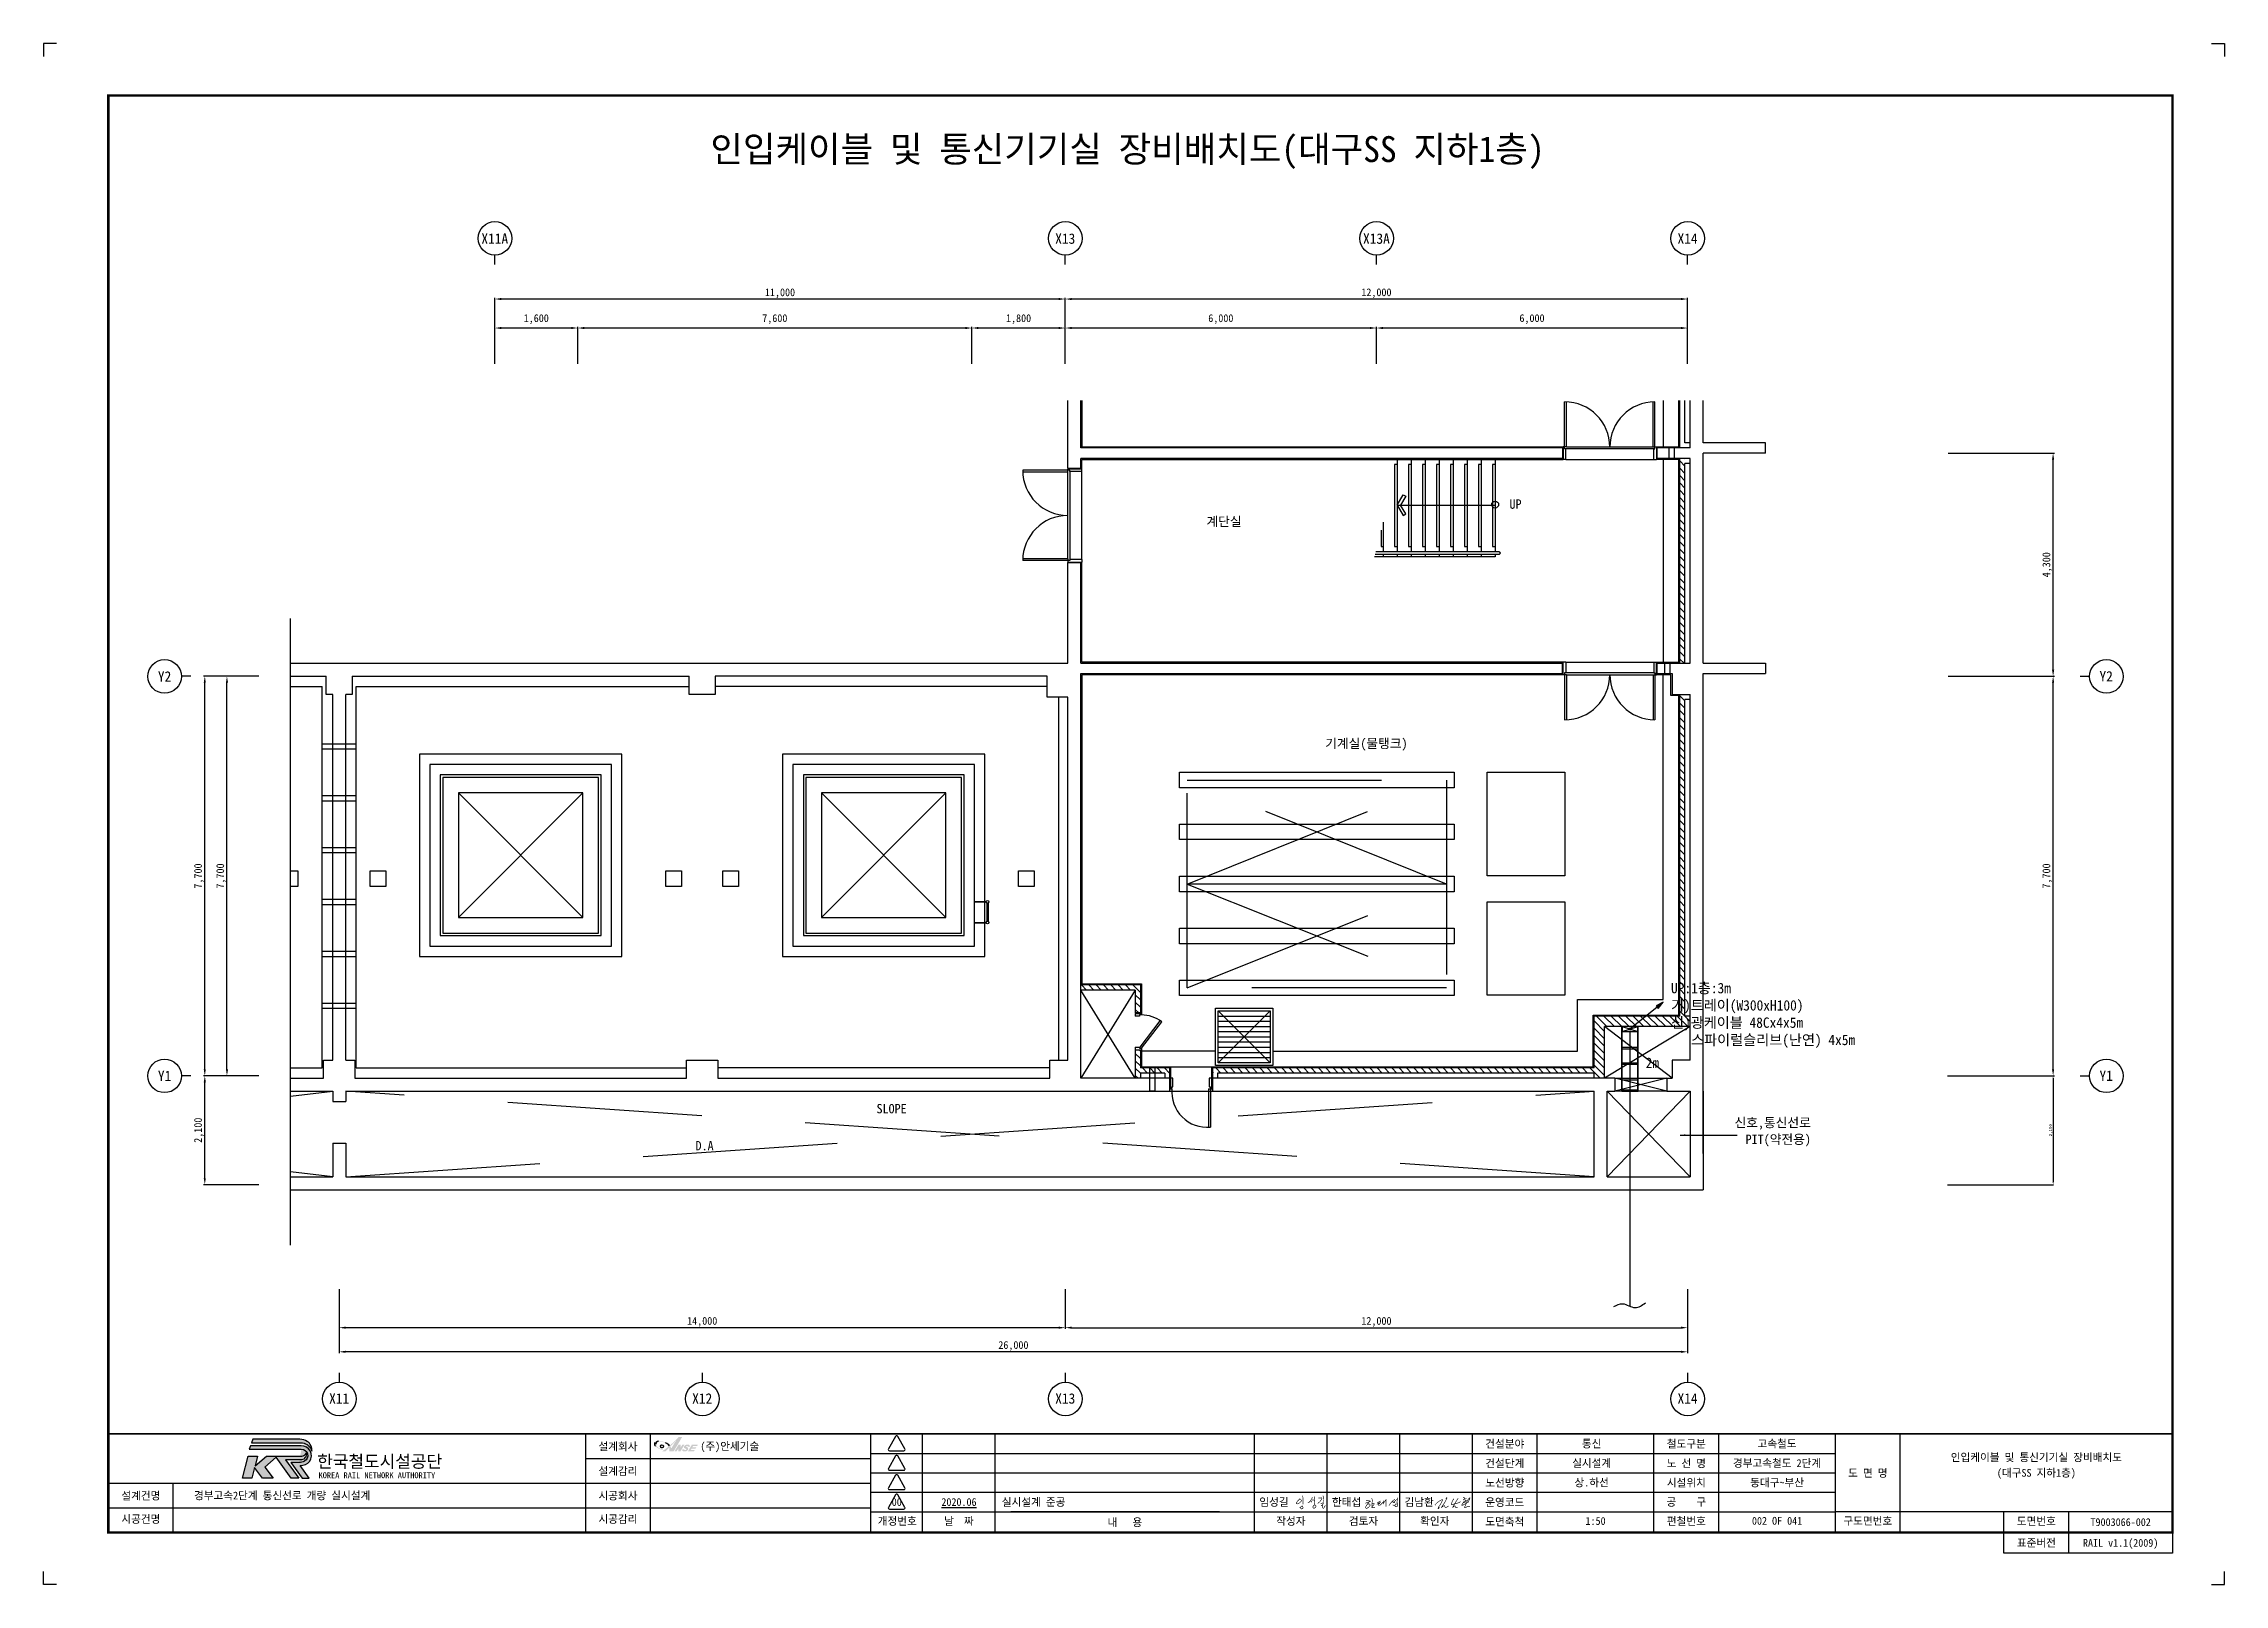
# Paper-space layout '대구SS 지하1층' of a CAD drawing. Header units: millimetres. Extents: x 0 to 841, y 0 to 594.
# The model-space entities are those that its viewports show. They can reach past a viewport. Long polylines and large blocks are cut down to what shows.
import ezdxf
from ezdxf.enums import TextEntityAlignment as Align

# ---------------------------------------------------------------- set-up
doc = ezdxf.new("R2010")
doc.units = ezdxf.units.MM
for name, pattern in [('A-CENTR01', [2, 1.25, -0.25, 0.25, -0.25]), ('HID', [2.3, 1.5, -0.8]), ('HIDDEN2', [0.1875, 0.125, -0.0625])]:
    doc.linetypes.add(name, pattern=pattern)
for name, color, linetype in [('TN-LEAL', 1, 'Continuous'), ('TN-MACL', 6, 'A-CENTR01'), ('TN-TABL-LIN1', 4, 'Continuous'), ('TN-TEXT', 6, 'Continuous'), ('TT-CTRL-JUNT', 4, 'Continuous'), ('TT-TRAY', 4, 'Continuous'), ('TX-BORD', 7, 'Continuous'), ('TZ-BASE', 253, 'Continuous'), ('TZ-DIMS', 1, 'Continuous'), ('TZ-LEAL', 1, 'Continuous'), ('TZ-LEAT', 3, 'Continuous'), ('TZ-LINE', 4, 'Continuous'), ('TZ-SYMB', 2, 'Continuous'), ('TZ-TEX2', 3, 'Continuous')]:
    doc.layers.add(name, color=color, linetype=linetype)
doc.layers.add('TX-PAPR', color=2, linetype='Continuous', plot=False)
doc.styles.add('KORAIL', font='GulimChe.ttf')
doc.styles.get("Standard").update_dxf_attribs({"font": 'GulimChe.ttf'})
doc.styles.add('TB_TEXT', font='GulimChe.ttf')
doc.styles.add('TB_WBTXT', font='GulimChe.ttf')
doc.dimstyles.new('D20', dxfattribs={"dimscale": 20, "dimtxt": 3, "dimasz": 2.5, "dimexe": 0.5, "dimexo": 0.5, "dimgap": 0.5, "dimtad": 1, "dimdec": 0, "dimzin": 1, "dimdsep": 46, "dimlunit": 6, "dimtxsty": 'Standard', "dimcen": 1, "dimclrd": 1, "dimclre": 1, "dimclrt": 3, "dimadec": 0, "dimazin": 0, "dimtfac": 1, "dimtdec": 0, "dimtix": 1, "dimtmove": 2, "dimatfit": 3, "dimfxl": 0, "dimtvp": 2, "dimlwd": -1, "dimlwe": -1, "dimarcsym": 0})
doc.dimstyles.new('D50', dxfattribs={"dimscale": 50, "dimtxt": 3, "dimasz": 2.5, "dimexe": 0.5, "dimexo": 0.5, "dimgap": 0.5, "dimtad": 1, "dimdec": 0, "dimzin": 1, "dimdsep": 46, "dimlunit": 6, "dimtxsty": 'Standard', "dimcen": 1, "dimclrd": 1, "dimclre": 1, "dimclrt": 3, "dimadec": 0, "dimazin": 0, "dimtfac": 1, "dimtdec": 0, "dimtix": 1, "dimtmove": 2, "dimatfit": 3, "dimfxl": 0, "dimtvp": 2, "dimlwd": -1, "dimlwe": -1, "dimarcsym": 0})
doc.dimstyles.new('ISO-25', dxfattribs={"dimscale": 50, "dimtxt": 3, "dimasz": 2, "dimexe": 0.3, "dimexo": 0.3, "dimgap": 1.25, "dimtad": 1, "dimdec": 0, "dimlunit": 6, "dimtxsty": 'Standard', "dimcen": 1, "dimdle": 0.3, "dimclrd": 1, "dimclre": 1, "dimclrt": 3, "dimaunit": 1, "dimadec": 0, "dimazin": 0, "dimtfac": 1, "dimtdec": 0, "dimtix": 1, "dimtmove": 2, "dimatfit": 3, "dimfxl": 0, "dimtvp": 2, "dimarcsym": 0})
pattern_1 = [(315, (-124605.21, 112672.57), (-70.71068, -70.71068), [])]

psp = doc.layouts.new('대구SS 지하1층')

msp = doc.modelspace()

# ---------------------------------------------------------------- texts
at = {"layer": 'TN-TEXT'}
for s, p in [('신)광케이블 48Cx4x5m', (-28983.6, 49612.7)), ('   스파이럴슬리브(난연) 4x5m', (-28983.6, 49279.7))]:
    msp.add_text(s, height=200, dxfattribs=at).set_placement(p, align=Align.MIDDLE_LEFT)
for s, p in [('신호,통신선로', (-27758.9, 47595.5)), (' PIT(약전용)', (-27661.6, 47272.9))]:
    msp.add_text(s, height=180, dxfattribs=at).set_placement(p)
at = {"layer": 'TZ-BASE'}
for s, p in [('계단실', (-37602, 59183.9)), ('기계실(물탱크)', (-34857.2, 54904))]:
    msp.add_text(s, height=180, dxfattribs=at).set_placement(p, align=Align.CENTER)
msp.add_text('UP', height=180, rotation=0, dxfattribs=at).set_placement((-31981.8, 59606.8), align=Align.MIDDLE)
msp.add_text('SLOPE', height=180, dxfattribs=at).set_placement((-44303.2, 47954.5), align=Align.MIDDLE_LEFT)
msp.add_text('D.A', height=180, dxfattribs=at).set_placement((-47618.6, 47239.4), align=Align.MIDDLE)
at = {"layer": 'TZ-LEAT', "ltscale": 0.1}
for s, p in [('X11A', (-51664.1, 64725.8)), ('X13', (-40664.1, 64725.8)), ('X13A', (-34664.1, 64725.8)), ('X14', (-28664.1, 64725.8)), ('Y2', (-58030.8, 56286.2)), ('Y2', (-20592.9, 56289.5)), ('Y1', (-58030.8, 48586.2)), ('Y1', (-20592.9, 48589.5)), ('X11', (-54664.1, 42367.9)), ('X12', (-47664.1, 42367.9)), ('X13', (-40664.1, 42367.9)), ('X14', (-28664.1, 42367.9))]:
    msp.add_text(s, height=200, dxfattribs=at).set_placement(p, align=Align.MIDDLE_CENTER)
at = {"layer": 'TZ-TEX2'}
for s, p in [('UP:1층:3m', (-28983.6, 50278.9)), ('기)트레이(W300xH100)', (-28983.6, 49945.8))]:
    msp.add_text(s, height=200, dxfattribs=at).set_placement(p, align=Align.MIDDLE_LEFT)
msp.add_text('2m', height=200, dxfattribs=at).set_placement((-29343.5, 48838.8), align=Align.MIDDLE_CENTER)

# ---------------------------------------------------------------- blocks, each defined once
blk = doc.blocks.new('CXGLOGO-UNIT-KRNA-COLOR')
h = blk.add_hatch(color=166)
edge = h.paths.add_edge_path()
edge.add_arc((15.3, 4.2), 10, 59.195, 87.6904)
edge.add_line((15.7, 14.2), (-14.6, 14.2))
edge.add_line((-14.6, 14.2), (-15.4, 11.9))
edge.add_line((-15.4, 11.9), (17.3, 11.9))
edge.add_arc((16.4, 4.8), 7.13, 14.4338, 82.8523, ccw=False)
edge.add_arc((17.2, 7.5), 6.18, 351.2788, 418.625)
h = blk.add_hatch(color=166)
edge = h.paths.add_edge_path()
edge.add_line((-17.6, 3.4), (-11.6, 3.4))
edge.add_line((-11.6, 3.4), (-13.1, -2.8))
edge.add_line((-13.1, -2.8), (-5.8, 3.4))
edge.add_line((-5.8, 3.4), (16.9, 3.4))
edge.add_arc((16.5, 6.7), 3.37, 277.1672, 339.2536)
edge.add_arc((16.5, 4.5), 3.37, -86.0611, 17.644, ccw=False)
edge.add_line((16.7, 1.1), (6.4, 1.1))
edge.add_line((6.4, 1.1), (15, -10.7))
edge.add_line((15, -10.7), (10.1, -10.7))
edge.add_line((10.1, -10.7), (0.4, 2.7))
edge.add_line((0.4, 2.7), (-6.9, -3.7))
edge.add_line((-6.9, -3.7), (-1.4, -10.8))
edge.add_line((-1.4, -10.8), (-8.3, -10.8))
edge.add_line((-8.3, -10.8), (-13.5, -4))
edge.add_line((-13.5, -4), (-15.1, -10.8))
edge.add_line((-15.1, -10.8), (-21.2, -10.8))
edge.add_line((-21.2, -10.8), (-17.6, 3.4))
h = blk.add_hatch(color=46)
edge = h.paths.add_edge_path()
edge.add_arc((15.4, 5.5), 6.16, 269.178, 301.5498, ccw=False)
edge.add_line((15.3, -0.7), (9.8, -0.7))
edge.add_line((9.8, -0.7), (17.2, -10.8))
edge.add_line((17.2, -10.8), (21.7, -10.8))
edge.add_line((21.7, -10.8), (15.9, -2.7))
edge.add_arc((15.5, 6.1), 8.86, 272.286, 317.0312)
edge.add_arc((16.8, 3.7), 6.34, 325.2805, 452.1314)
edge.add_line((16.5, 10), (-16, 10))
edge.add_line((-16, 10), (-16.8, 7.8))
edge.add_line((-16.8, 7.8), (16.6, 7.8))
edge.add_arc((16.8, 3.8), 3.99, -62.7193, 92.2922, ccw=False)
at = {"color": 166}
for points in [[(20.4, 12.8, 0.12498), (15.7, 14.2), (-14.6, 14.2), (-15.4, 11.9), (17.3, 11.9, -0.307728), (23.3, 6.6, 0.302614)], [(-17.6, 3.4), (-11.6, 3.4), (-13.1, -2.8), (-5.8, 3.4), (16.9, 3.4, 0.27773), (19.7, 5.5, -0.486141), (16.7, 1.1), (6.4, 1.1), (15, -10.7), (10.1, -10.7), (0.4, 2.7), (-6.9, -3.7), (-1.4, -10.8), (-8.3, -10.8), (-13.5, -4), (-15.1, -10.8), (-21.2, -10.8)]]:
    blk.add_lwpolyline(points, format="xyb", close=True, dxfattribs=at)
at = {"color": 46}
blk.add_lwpolyline([(18.6, 0.2, -0.142195), (15.3, -0.7), (9.8, -0.7), (17.2, -10.8), (21.7, -10.8), (15.9, -2.7, 0.197757), (22, 0.1, 0.61792), (16.5, 10), (-16, 10), (-16.8, 7.8), (16.6, 7.8, -0.802668)], format="xyb", close=True, dxfattribs=at)
blk = doc.blocks.new('CXGLOGO-KRNA-COLOR')
blk.add_blockref('CXGLOGO-UNIT-KRNA-COLOR', (0, 0))
at = {"color": 166, "style": 'KORAIL'}
for s, height, p in [('한국철도시설공단', 8, (26.8, -4)), ('KOREA RAIL NETWORK AUTHORITY', 3.75, (27.7, -10.8))]:
    blk.add_text(s, height=height, dxfattribs=at).set_placement(p)
blk = doc.blocks.new('TXBLKA1-KRNAH')
at = {"layer": 'TX-BORD'}
h = blk.add_hatch(color=5, dxfattribs=at)
h.paths.add_polyline_path([(241.41, 53.44, 0.096425), (239.85, 54.59, 0.1233), (237.07, 55.37, 0.107959), (236.18, 55.25, 0.147974), (235.63, 54.71, 0.146771), (235.6, 53.86, 0.166867), (235.92, 53.32, 0.084002), (237.3, 52.29, 0.125004), (238.6, 51.98, 0.324316), (238.9, 52.16, 0.181232), (238.8, 52.77, -0.176206), (238.41, 52.66, -0.165955), (238.43, 52.37, -0.236091), (238.11, 52.27, -0.163197), (237.2, 52.6, -0.211159), (236.11, 54.03, -0.492063), (237.15, 55.14, -0.264032), (241.01, 53.12, -0.023302), (238.51, 51.28), (239.75, 51.28, 0.034752), (241.24, 52.65, -0.038457), (241.29, 51.28), (242.97, 51.28), (246.25, 56.8), (244.88, 56.8, -0.036327)])
h.paths.add_polyline_path([(242.08, 52.46), (241.66, 53.16, 0.03885), (244.06, 55.69)], flags=16)
h = blk.add_hatch(color=3, dxfattribs=at)
h.paths.add_polyline_path([(244.79, 51.28), (245.61, 51.28), (247.14, 53.85), (246.32, 53.85), (245.64, 52.71), (245.64, 53.85), (244.83, 53.85), (243.3, 51.28), (244.11, 51.28), (244.79, 52.43)])
h.paths.add_polyline_path([(247.73, 51.85, -0.206701), (247.2, 51.81, -0.316027), (247.06, 51.95, -0.031225), (247.06, 52.07), (246.36, 52.07, 0.483426), (246.52, 51.35, 0.203838), (248.04, 51.43, 0.079762), (248.43, 51.8, 0.172378), (248.58, 52.3, 0.221594), (248.3, 52.81, 0.038449), (247.87, 53.02, -0.563174), (247.89, 53.34, -0.276773), (248.29, 53.37, -0.312628), (248.42, 53.08), (249.21, 53.08, 0.143901), (249.17, 53.48, 0.169249), (248.83, 53.82, 0.119216), (248.04, 53.89, 0.167621), (247.24, 53.47, 0.258991), (246.94, 52.74, 0.208246), (247.3, 52.44, -0.022645), (247.74, 52.2, -0.588103)])
h.paths.add_polyline_path([(249.56, 51.83), (249.82, 52.27), (251.36, 52.27), (251.72, 52.86), (250.18, 52.86), (250.44, 53.3), (251.98, 53.3), (252.31, 53.85), (250, 53.85), (248.47, 51.28), (250.78, 51.28), (251.1, 51.83)])
h.paths.add_polyline_path([(239.05, 53.25, 1), (237.87, 53.25, 1)])
at = {"layer": 'DEFPOINTS', "color": 1}
blk.add_line((836, 594), (841, 594), dxfattribs=at)
for points in [[(5, 594), (0, 594), (0, 589)], [(836, 594), (841, 594), (841, 589)], [(5, 0), (0, 0), (0, 5)], [(836, 0), (841, 0), (841, 5)]]:
    blk.add_lwpolyline(points, dxfattribs=at)
at = {"layer": 'TX-BORD'}
for p, q in [((234, 20), (234, 58)), ((319, 50.5), (549.5, 50.5)), ((339, 20), (339, 58)), ((367, 20), (367, 58)), ((467, 20), (467, 58)), ((495, 20), (495, 58)), ((523, 20), (523, 58)), ((549.5, 50.5), (691, 50.5)), ((576, 20), (576, 58)), ((621, 20), (621, 58)), ((646, 20), (646, 58)), ((716, 20), (716, 58)), ((209, 48.5), (319, 48.5)), ((319, 43), (549.5, 43)), ((549.5, 43), (691, 43)), ((25, 39), (319, 39)), ((50, 20), (50, 39)), ((319, 35.5), (549.5, 35.5)), ((549.5, 35.5), (691, 35.5)), ((25, 29.5), (319, 29.5)), ((319, 28), (691, 28)), ((453.5, 28), (373, 28)), ((821, 28), (691, 28)), ((756, 20), (756, 28)), ((781, 12), (781, 28))]:
    blk.add_line(p, q, dxfattribs=at)
at = {"layer": 'TX-BORD', "const_width": 1}
blk.add_lwpolyline([(821, 20), (25, 20), (25, 574), (821, 574)], close=True, dxfattribs=at)
at = {"layer": 'TX-BORD'}
for points, const_width in [([(25, 58), (821, 58)], 0.5), ([(209, 20), (209, 58)], 0.5), ([(209, 20), (209, 58)], 0.5), ([(319, 20), (319, 58)], 0.5), ([(551, 20), (551, 58)], 0.5), ([(691, 20), (691, 58)], 0.5), ([(489.16, 32.47), (490.23, 32.6)], 0.24), ([(510.02, 32.43), (511.22, 32.3), (511.29, 32.17), (511.29, 31.91), (509.68, 31.25), (511.29, 31.91), (511.93, 32.15), (511.29, 31.91), (510.45, 30.87), (510.06, 30.25), (509.86, 29.88), (509.82, 29.64), (509.85, 29.48), (509.94, 29.38), (510.07, 29.35), (510.38, 29.36), (511.09, 29.84), (511.32, 30.09), (511.53, 30.37), (511.52, 30.66), (511.47, 30.83), (511.33, 30.95), (511.02, 30.99), (510.45, 30.87)], 0.24), ([(511.96, 33.12), (512.32, 32.9), (512.39, 32.4), (512.31, 31.14), (512.21, 29.77), (512.24, 29.56), (512.39, 29.52), (512.61, 29.55), (512.95, 29.62), (513.48, 29.76)], 0.24), ([(512.31, 31.14), (512.99, 31.2), (513.13, 31.16), (513.03, 30.78), (512.21, 29.77)], 0.24), ([(514.32, 31.57), (514.59, 31.64), (515.5, 32.11), (514.59, 31.64), (514.69, 31.19), (514.15, 30.85), (514.69, 31.19), (515.47, 31.61), (514.75, 30.62), (514.93, 30.41), (515.2, 30.4), (515.62, 30.7), (516.67, 31.8), (516.69, 32.23), (516.67, 31.8), (516.66, 31.21), (517.64, 32.57), (517.67, 29.98)], 0.24), ([(521.05, 32.83), (519.79, 31.7), (518.83, 30.43), (519.79, 31.7), (520.42, 32.27), (520.32, 31.82), (520.41, 31.55), (520.64, 31.46), (521, 31.65), (520.94, 31.92), (522.01, 32.93), (522.02, 33.4), (522.01, 32.93), (521.99, 31.92), (521.99, 31.59), (521.7, 31.85), (521.99, 31.59), (522.08, 31.07), (522.06, 30.3), (521.97, 30), (521.58, 29.93), (521.29, 29.99), (521.13, 30.2), (521.17, 30.65), (521.36, 30.97), (521.77, 31.01), (522.08, 31)], 0.24), ([(521.15, 30.43), (520.87, 30.43), (520.47, 30.53), (520.28, 30.68)], 0.24)]:
    blk.add_lwpolyline(points, dxfattribs=dict(at, const_width=const_width))
for points in [[(328.58, 57.05), (325.78, 52.19, 0.57735), (326.17, 51.52), (331.78, 51.52, 0.57735), (332.17, 52.19), (329.36, 57.05, 0.57735)], [(328.58, 49.55), (325.78, 44.69, 0.57735), (326.17, 44.02), (331.78, 44.02, 0.57735), (332.17, 44.69), (329.36, 49.55, 0.57735)], [(328.58, 42.05), (325.78, 37.19, 0.57735), (326.17, 36.52), (331.78, 36.52, 0.57735), (332.17, 37.19), (329.36, 42.05, 0.57735)], [(328.58, 34.55), (325.78, 29.69, 0.57735), (326.17, 29.02), (331.78, 29.02, 0.57735), (332.17, 29.69), (329.36, 34.55, 0.57735)]]:
    blk.add_lwpolyline(points, format="xyb", close=True, dxfattribs=at)
at = {"layer": 'TX-BORD', "const_width": 0.24}
for points in [[(485.57, 34.24, -0.031521), (485.64, 32.12, 0.015452), (485.64, 30.85, 0.488947)], [(489.3, 33.6, -0.116912), (488.11, 31.72, -0.245276), (487.54, 31.55, -2.571837)], [(490.15, 33.87, -0.089273), (490.12, 31.67, 0.068943), (490.06, 30.69, 0.261353)], [(493.32, 34.22, -0.102288), (493.6, 33.42, -0.080289), (493.6, 33.07, 0.066761), (493.58, 32.62, -0.06278), (493.53, 31.56, 8.85417)], [(547.43, 33.59, -0.145348), (547.88, 33.43, -0.307225), (547.95, 33.23, -0.212679), (547.38, 32.49, -0.113681), (548.62, 33.04, -0.266507), (548.74, 33, -3.538723)], [(484.54, 33.09, 0.071134), (483.15, 31.48, 0.394214), (483.21, 31.1, 0.224261), (483.52, 31.04, 0.193438), (484.97, 32.08, 0.544983), (484.67, 32.72, 0.066146), (484.03, 32.72, 27.196208)], [(484.41, 29.84, 0.02121), (484.98, 29.12, 0.409369), (485.14, 29.11, -0.211811), (485.49, 29.21, 0.416377), (485.62, 29.3, 0.123643), (485.54, 30.12, 0.523631), (485.28, 30.19, -0.072983), (484.51, 29.7, 0.005941)], [(488.57, 32.27, -0.142438), (489.07, 31.68, 5.949847)], [(490.05, 30.54, 0.235154), (489.49, 29.9, 0.345857), (489.7, 29.41, 0.306746), (490.2, 29.45, 0.103095), (490.63, 29.98, 0.395571), (490.49, 30.5, 0.242915), (490.05, 30.54, 6.064713)], [(491.55, 33.36, 0.139976), (491.83, 33.26, 0.096355), (492.64, 33.37, -0.240321), (492.85, 33.34, -0.353191), (492.93, 33.05, -0.157335), (491.33, 31.22, -6.381378)], [(492.46, 31.11), (493.22, 31.4, -0.375176), (493.45, 31.31, -0.266244), (493.45, 31.13, -0.042219), (493.07, 30.6, -0.159939), (492.63, 30.34, -0.171647), (493.2, 30.37, -0.458058), (493.29, 30.17, 0.159326), (493.23, 29.58, 0.227707), (493.39, 29.37, 0.407988), (493.73, 29.47, -0.001483), (493.89, 29.78, 0.004186), (494.14, 30.24, -0.100484), (494.33, 30.47, -0.346277)], [(536.7, 30.48, -0.382901), (536.65, 30.71, -0.12512), (539.4, 32.69, -0.474239), (539.59, 32.59, -0.046113), (537.92, 29.73, 0.151113), (537.77, 29.29, 0.58991), (537.88, 29.22, 0.096338), (538.33, 29.72, 2.196927)], [(540.73, 33.09, -0.071383), (541.05, 33.41, -0.346917), (541.16, 33.41, -0.258278), (541.18, 33.35, -0.079918), (541.06, 32.96, -0.048596), (539.06, 29.69, 0.947427), (539.13, 29.64, -0.022437), (540.04, 30.36, -0.344585), (540.2, 30.35, -0.12284), (540.25, 30.29, 0.011347), (540.43, 29.85, 0.194638), (540.6, 29.69, 0.189435), (540.9, 29.69, 0.009404), (541.84, 30.24, 3.287276)], [(543.84, 33.07, 0.030212), (542.85, 31.06, 0.575113), (543.08, 30.76, 0.043168), (545.96, 31.58, 0.237594), (546.32, 31.98, 1.260425)], [(545.61, 33.11, 0.150889), (545.13, 32.65, 0.025288), (543.37, 29.61), (544.07, 30.23, -0.448359), (544.33, 30.16, 0.073819), (544.59, 29.67, 0.359456), (544.94, 29.59, 0.031982), (545.26, 29.77, 3.102048)], [(547.6, 31.85, 0.23976), (547.57, 31.5, 0.345796), (547.69, 31.43, 0.195352), (548.64, 32.18, 0.393888), (548.6, 32.35, 0.293784), (548.35, 32.35, 0.099623), (547.44, 31.43, 0.02205), (546.93, 30.69, 0.380988), (546.98, 30.44, 0.18866), (547.1, 30.41), (549.22, 31.59, 0.122154), (549.44, 31.8), (550.04, 33.22, 0.396041), (549.99, 33.36, 0.224142), (549.88, 33.36, 0.078358), (549.02, 32.08), (547.95, 29.67, 0.444285), (547.97, 29.61), (548.29, 29.6, 0.179185), (548.5, 29.67), (549.15, 30.07, -0.135616), (549.34, 30.12), (550.04, 30.11)]]:
    blk.add_lwpolyline(points, format="xyb", dxfattribs=at)
at = {"layer": 'TX-BORD'}
blk.add_lwpolyline([(821, 20), (821, 12), (756, 12), (756, 20)], close=True, dxfattribs=at)
at = {"layer": 'TX-BORD', "color": 3}
blk.add_circle((238.46, 53.25), 0.594, dxfattribs=at)
at = {"layer": 'TX-BORD', "color": 5}
for centre, radius, start, end in [((237.04, 54.23), 1.49, 161.17216, 194.57108), ((236.55, 54.06), 0.967, 192.10036, 229.99429), ((237.06, 54.19), 0.96, 84.64387, 189.44431), ((237.68, 50.02), 5.06, 42.58477, 64.6157)]:
    blk.add_arc(centre, radius, start, end, dxfattribs=at)
at = {"layer": 'TX-BORD', "xscale": 0.6, "yscale": 0.6}
blk.add_blockref('CXGLOGO-KRNA-COLOR', (89.41, 47.41), dxfattribs=at)
at = {"layer": 'TX-BORD', "style": 'TB_TEXT'}
for s, p in [('설계회사', (221.5, 53.25)), ('건설분야', (563.5, 54.25)), ('철도구분', (633.5, 54.25)), ('설계감리', (221.5, 43.75)), ('건설단계', (563.5, 46.75)), ('노 선 명', (633.5, 46.75)), ('도 면 명', (703.5, 43)), ('설계건명', (37.5, 34.25)), ('시공회사', (221.5, 34.25)), ('노선방향', (563.5, 39.25)), ('시설위치', (633.5, 39.25)), ('시공건명', (37.5, 25.25)), ('시공감리', (221.5, 25.25)), ('개정번호', (329.21, 24.5)), ('날  짜', (353, 24.5)), ('내   용', (417, 24)), ('작성자', (481, 24.5)), ('검토자', (509, 24.5)), ('확인자', (536.5, 24.5)), ('운영코드', (563.5, 31.75)), ('도면축척', (563.5, 24.25)), ('공    구', (633.5, 31.75)), ('편철번호', (633.5, 24.5)), ('구도면번호', (703.5, 24.51)), ('도면번호', (768.5, 24.51))]:
    blk.add_text(s, height=3, dxfattribs=at).set_placement(p, align=Align.MIDDLE)
blk.add_text('표준버전', height=3, dxfattribs=at).set_placement((768.5, 16), align=Align.MIDDLE_CENTER)
at = {"layer": 'TX-BORD', "style": 'TB_TEXT', "flags": 1}
blk.add_attdef('TD_CLASSCODE', text='', height=3, dxfattribs=at).set_placement((25, 577.54), align=Align.MIDDLE_LEFT)
at = {"layer": 'TX-BORD'}
for tag, height, style, p in [('TB_MTITIL', 10, 'TB_WBTXT', (418, 553.33)), ('TB_STITL', 7, 'TB_WBTXT', (418, 538.33)), ('TR_RNUM4', 3, 'TB_TEXT', (329, 54.25)), ('TR_RDAT4', 3, 'TB_TEXT', (353, 54.25)), ('TD_FIELD', 3, 'TB_TEXT', (597, 54.25)), ('TD_RLCLASS', 3, 'TB_TEXT', (668.5, 54.25)), ('TD_DNAME_TOP', 3, 'TB_TEXT', (768.5, 48.98)), ('TR_RNUM3', 3, 'TB_TEXT', (329, 46.75)), ('TR_RDAT3', 3, 'TB_TEXT', (353, 46.75)), ('TD_CSTEP', 3, 'TB_TEXT', (597, 46.75)), ('TD_RLNAME', 3, 'TB_TEXT', (668.5, 46.75)), ('TD_DNAME_MAIN', 3, 'TB_TEXT', (768.5, 43)), ('TR_RNUM2', 3, 'TB_TEXT', (329, 39.25)), ('TR_RDAT2', 3, 'TB_TEXT', (353, 39.25)), ('TD_DIRCODE', 3, 'TB_TEXT', (597, 39.25)), ('TD_RLSECT', 3, 'TB_TEXT', (668.5, 39.25)), ('TD_DNAME_BOT', 3, 'TB_TEXT', (768.5, 36.98)), ('TR_RNUM1', 3, 'TB_TEXT', (329, 31.75)), ('TR_RDAT1', 3, 'TB_TEXT', (353, 31.75)), ('TD_SYSCODE', 3, 'TB_TEXT', (597, 31.75)), ('SCALE', 3, 'TB_TEXT', (598.5, 24.45)), ('TD_CSECT', 3, 'TB_TEXT', (668.5, 31.75)), ('TD_DWGNO', 3, 'TB_TEXT', (668.5, 24.5)), ('TD_DWGCODE_PREV', 3, 'TB_TEXT', (736, 24)), ('TD_DWGCODE', 3, 'TB_TEXT', (801, 24)), ('TD_VERSION', 3, 'TB_TEXT', (801, 16))]:
    blk.add_attdef(tag, text='', height=height, dxfattribs=dict(at, style=style)).set_placement(p, align=Align.MIDDLE_CENTER)
at = {"layer": 'TX-BORD', "style": 'TB_TEXT'}
for tag, p in [('TD_DCOMP', (253.27, 53.25)), ('TR_RCON4', (369.52, 54.25)), ('TR_DGN4', (468.83, 54.25)), ('TR_CHK4', (496.83, 54.25)), ('TR_APP4', (524.83, 54.25)), ('TD_DSCCOMP', (253.27, 43.75)), ('TR_RCON3', (369.52, 46.75)), ('TR_DGN3', (468.83, 46.75)), ('TR_CHK3', (496.83, 46.75)), ('TR_APP3', (524.83, 46.75)), ('TD_DNAME', (58, 34.25)), ('TD_CCOMP', (253.27, 34.25)), ('TR_RCON2', (369.52, 39.25)), ('TR_DGN2', (468.83, 39.25)), ('TR_CHK2', (496.83, 39.25)), ('TR_APP2', (524.83, 39.25)), ('TD_CNAME', (58, 25.15)), ('TD_CSCOMP', (253.27, 25.25)), ('TR_RCON1', (369.52, 31.75)), ('TR_DGN1', (468.83, 31.75)), ('TR_CHK1', (496.83, 31.75)), ('TR_APP1', (524.83, 31.75))]:
    blk.add_attdef(tag, text='', height=3, dxfattribs=at).set_placement(p, align=Align.MIDDLE_LEFT)
blk = doc.blocks.new('*D1898')
at = {"layer": 'DEFPOINTS', "color": 0}
for p in [(-56828, 56289), (-56191, 56289), (-56191, 48589)]:
    blk.add_point(p, dxfattribs=at)
at = {"layer": 'TZ-DIMS', "color": 1}
for p, q in [((-56216, 56289), (-56853, 56289)), ((-56828, 48714), (-56828, 56164)), ((-56216, 48589), (-56853, 48589))]:
    blk.add_line(p, q, dxfattribs=at)
for points in [[(-56848, 56164), (-56807, 56164), (-56828, 56289)], [(-56848, 48714), (-56807, 48714), (-56828, 48589)]]:
    blk.add_solid(points, dxfattribs=at)
at = {"layer": 'TZ-DIMS', "color": 3, "insert": (-56939, 52439), "char_height": 150, "attachment_point": 5, "rotation": 90}
blk.add_mtext('7,700', dxfattribs=at)
blk = doc.blocks.new('*D1899')
at = {"layer": 'DEFPOINTS', "color": 0}
for p in [(-57255, 56289), (-56191, 56289), (-56191, 48589)]:
    blk.add_point(p, dxfattribs=at)
at = {"layer": 'TZ-DIMS', "color": 1}
for p, q in [((-56216, 56289), (-57280, 56289)), ((-57255, 48714), (-57255, 56164)), ((-56216, 48589), (-57280, 48589))]:
    blk.add_line(p, q, dxfattribs=at)
for points in [[(-57276, 56164), (-57235, 56164), (-57255, 56289)], [(-57276, 48714), (-57235, 48714), (-57255, 48589)]]:
    blk.add_solid(points, dxfattribs=at)
at = {"layer": 'TZ-DIMS', "color": 3, "insert": (-57366, 52439), "char_height": 150, "attachment_point": 5, "rotation": 90}
blk.add_mtext('7,700', dxfattribs=at)
blk = doc.blocks.new('*D1900')
at = {"layer": 'DEFPOINTS', "color": 0}
for p in [(-57255, 48589), (-56191, 48589), (-56191, 46489)]:
    blk.add_point(p, dxfattribs=at)
at = {"layer": 'TZ-DIMS', "color": 1}
for p, q in [((-56216, 48589), (-57280, 48589)), ((-57255, 46614), (-57255, 48464)), ((-56216, 46489), (-57280, 46489))]:
    blk.add_line(p, q, dxfattribs=at)
for points in [[(-57276, 48464), (-57235, 48464), (-57255, 48589)], [(-57276, 46614), (-57235, 46614), (-57255, 46489)]]:
    blk.add_solid(points, dxfattribs=at)
at = {"layer": 'TZ-DIMS', "color": 3, "insert": (-57367, 47539), "char_height": 150, "attachment_point": 5, "rotation": 90}
blk.add_mtext('2,100', dxfattribs=at)
blk = doc.blocks.new('*D2045')
at = {"layer": 'DEFPOINTS', "color": 0, "ltscale": 0.1}
for p in [(-23664, 56289), (-21616, 56289), (-23664, 48589)]:
    blk.add_point(p, dxfattribs=at)
at = {"layer": 'TZ-DIMS', "color": 1, "ltscale": 0.1}
for p, q in [((-23639, 56289), (-21591, 56289)), ((-21616, 48714), (-21616, 56164)), ((-23639, 48589), (-21591, 48589))]:
    blk.add_line(p, q, dxfattribs=at)
for points in [[(-21637, 56164), (-21595, 56164), (-21616, 56289)], [(-21637, 48714), (-21595, 48714), (-21616, 48589)]]:
    blk.add_solid(points, dxfattribs=at)
at = {"layer": 'TZ-DIMS', "color": 3, "ltscale": 0.1, "insert": (-21727, 52439), "char_height": 150, "attachment_point": 5, "rotation": 90}
blk.add_mtext('7,700', dxfattribs=at)
blk = doc.blocks.new('*D2046')
at = {"layer": 'DEFPOINTS', "color": 0, "ltscale": 0.1}
for p in [(-23664, 60589), (-21616, 60589), (-23664, 56289)]:
    blk.add_point(p, dxfattribs=at)
at = {"layer": 'TZ-DIMS', "color": 1, "ltscale": 0.1}
for p, q in [((-23639, 60589), (-21591, 60589)), ((-21616, 56414), (-21616, 60464)), ((-23639, 56289), (-21591, 56289))]:
    blk.add_line(p, q, dxfattribs=at)
for points in [[(-21637, 60464), (-21595, 60464), (-21616, 60589)], [(-21637, 56414), (-21595, 56414), (-21616, 56289)]]:
    blk.add_solid(points, dxfattribs=at)
at = {"layer": 'TZ-DIMS', "color": 3, "ltscale": 0.1, "insert": (-21727, 58439), "char_height": 150, "attachment_point": 5, "rotation": 90}
blk.add_mtext('4,300', dxfattribs=at)
blk = doc.blocks.new('*D2047')
at = {"layer": 'DEFPOINTS', "color": 0, "ltscale": 0.1}
for p in [(-40664, 63561), (-40664, 62285), (-28664, 62285)]:
    blk.add_point(p, dxfattribs=at)
at = {"layer": 'TZ-DIMS', "color": 1, "ltscale": 0.1}
for p, q in [((-40664, 62310), (-40664, 63586)), ((-28789, 63561), (-40539, 63561)), ((-28664, 62310), (-28664, 63586))]:
    blk.add_line(p, q, dxfattribs=at)
for points in [[(-40539, 63581), (-40539, 63540), (-40664, 63561)], [(-28789, 63581), (-28789, 63540), (-28664, 63561)]]:
    blk.add_solid(points, dxfattribs=at)
at = {"layer": 'TZ-DIMS', "color": 3, "ltscale": 0.1, "insert": (-34664, 63672), "char_height": 150, "attachment_point": 5, "rotation": 0}
blk.add_mtext('12,000', dxfattribs=at)
blk = doc.blocks.new('*D2048')
at = {"layer": 'DEFPOINTS', "color": 0, "ltscale": 0.1}
for p in [(-51664, 63561), (-51664, 62285), (-40664, 62285)]:
    blk.add_point(p, dxfattribs=at)
at = {"layer": 'TZ-DIMS', "color": 1, "ltscale": 0.1}
for p, q in [((-51664, 62310), (-51664, 63586)), ((-40789, 63561), (-51539, 63561)), ((-40664, 62310), (-40664, 63586))]:
    blk.add_line(p, q, dxfattribs=at)
for points in [[(-51539, 63581), (-51539, 63540), (-51664, 63561)], [(-40789, 63581), (-40789, 63540), (-40664, 63561)]]:
    blk.add_solid(points, dxfattribs=at)
at = {"layer": 'TZ-DIMS', "color": 3, "ltscale": 0.1, "insert": (-46164, 63672), "char_height": 150, "attachment_point": 5, "rotation": 0}
blk.add_mtext('11,000', dxfattribs=at)
blk = doc.blocks.new('*D2049')
at = {"layer": 'DEFPOINTS', "color": 0, "ltscale": 0.1}
for p in [(-34664, 63002), (-34664, 62285), (-28664, 62285)]:
    blk.add_point(p, dxfattribs=at)
at = {"layer": 'TZ-DIMS', "color": 1, "ltscale": 0.1}
for p, q in [((-34664, 62310), (-34664, 63027)), ((-28789, 63002), (-34539, 63002)), ((-28664, 62310), (-28664, 63027))]:
    blk.add_line(p, q, dxfattribs=at)
for points in [[(-34539, 63023), (-34539, 62982), (-34664, 63002)], [(-28789, 63023), (-28789, 62982), (-28664, 63002)]]:
    blk.add_solid(points, dxfattribs=at)
at = {"layer": 'TZ-DIMS', "color": 3, "ltscale": 0.1, "insert": (-31664, 63173), "char_height": 150, "attachment_point": 5, "rotation": 0}
blk.add_mtext('6,000', dxfattribs=at)
blk = doc.blocks.new('*D2050')
at = {"layer": 'DEFPOINTS', "color": 0, "ltscale": 0.1}
for p in [(-40664, 63002), (-40664, 62285), (-34664, 62285)]:
    blk.add_point(p, dxfattribs=at)
at = {"layer": 'TZ-DIMS', "color": 1, "ltscale": 0.1}
for p, q in [((-40664, 62310), (-40664, 63027)), ((-34789, 63002), (-40539, 63002)), ((-34664, 62310), (-34664, 63027))]:
    blk.add_line(p, q, dxfattribs=at)
for points in [[(-40539, 63023), (-40539, 62982), (-40664, 63002)], [(-34789, 63023), (-34789, 62982), (-34664, 63002)]]:
    blk.add_solid(points, dxfattribs=at)
at = {"layer": 'TZ-DIMS', "color": 3, "ltscale": 0.1, "insert": (-37664, 63173), "char_height": 150, "attachment_point": 5, "rotation": 0}
blk.add_mtext('6,000', dxfattribs=at)
blk = doc.blocks.new('*D2051')
at = {"layer": 'DEFPOINTS', "color": 0, "ltscale": 0.1}
for p in [(-42464, 63002), (-42464, 62285), (-40664, 62285)]:
    blk.add_point(p, dxfattribs=at)
at = {"layer": 'TZ-DIMS', "color": 1, "ltscale": 0.1}
for p, q in [((-42464, 62310), (-42464, 63027)), ((-40789, 63002), (-42339, 63002)), ((-40664, 62310), (-40664, 63027))]:
    blk.add_line(p, q, dxfattribs=at)
for points in [[(-42339, 63023), (-42339, 62982), (-42464, 63002)], [(-40789, 63023), (-40789, 62982), (-40664, 63002)]]:
    blk.add_solid(points, dxfattribs=at)
at = {"layer": 'TZ-DIMS', "color": 3, "ltscale": 0.1, "insert": (-41564, 63173), "char_height": 150, "attachment_point": 5, "rotation": 0}
blk.add_mtext('1,800', dxfattribs=at)
blk = doc.blocks.new('*D2052')
at = {"layer": 'DEFPOINTS', "color": 0, "ltscale": 0.1}
for p in [(-50064, 63002), (-50064, 62285), (-42464, 62285)]:
    blk.add_point(p, dxfattribs=at)
at = {"layer": 'TZ-DIMS', "color": 1, "ltscale": 0.1}
for p, q in [((-50064, 62310), (-50064, 63027)), ((-42589, 63002), (-49939, 63002)), ((-42464, 62310), (-42464, 63027))]:
    blk.add_line(p, q, dxfattribs=at)
for points in [[(-49939, 63023), (-49939, 62982), (-50064, 63002)], [(-42589, 63023), (-42589, 62982), (-42464, 63002)]]:
    blk.add_solid(points, dxfattribs=at)
at = {"layer": 'TZ-DIMS', "color": 3, "ltscale": 0.1, "insert": (-46264, 63173), "char_height": 150, "attachment_point": 5, "rotation": 0}
blk.add_mtext('7,600', dxfattribs=at)
blk = doc.blocks.new('*D2053')
at = {"layer": 'DEFPOINTS', "color": 0, "ltscale": 0.1}
for p in [(-51664, 63002), (-51664, 62285), (-50064, 62285)]:
    blk.add_point(p, dxfattribs=at)
at = {"layer": 'TZ-DIMS', "color": 1, "ltscale": 0.1}
for p, q in [((-51664, 62310), (-51664, 63027)), ((-50189, 63002), (-51539, 63002)), ((-50064, 62310), (-50064, 63027))]:
    blk.add_line(p, q, dxfattribs=at)
for points in [[(-51539, 63023), (-51539, 62982), (-51664, 63002)], [(-50189, 63023), (-50189, 62982), (-50064, 63002)]]:
    blk.add_solid(points, dxfattribs=at)
at = {"layer": 'TZ-DIMS', "color": 3, "ltscale": 0.1, "insert": (-50864, 63173), "char_height": 150, "attachment_point": 5, "rotation": 0}
blk.add_mtext('1,600', dxfattribs=at)
blk = doc.blocks.new('*D2042')
at = {"layer": 'DEFPOINTS', "color": 0, "ltscale": 0.1}
for p in [(-40664, 44500), (-28664, 44500), (-28664, 43732)]:
    blk.add_point(p, dxfattribs=at)
at = {"layer": 'TZ-DIMS', "color": 1, "ltscale": 0.1}
for p, q in [((-40664, 44475), (-40664, 43707)), ((-28664, 44475), (-28664, 43707)), ((-40539, 43732), (-28789, 43732))]:
    blk.add_line(p, q, dxfattribs=at)
for points in [[(-40539, 43753), (-40539, 43712), (-40664, 43732)], [(-28789, 43753), (-28789, 43712), (-28664, 43732)]]:
    blk.add_solid(points, dxfattribs=at)
at = {"layer": 'TZ-DIMS', "color": 3, "ltscale": 0.1, "insert": (-34664, 43844), "char_height": 150, "attachment_point": 5}
blk.add_mtext('12,000', dxfattribs=at)
blk = doc.blocks.new('*D2043')
at = {"layer": 'DEFPOINTS', "color": 0, "ltscale": 0.1}
for p in [(-54664, 44500), (-40664, 44500), (-54664, 43732)]:
    blk.add_point(p, dxfattribs=at)
at = {"layer": 'TZ-DIMS', "color": 1, "ltscale": 0.1}
for p, q in [((-54664, 44475), (-54664, 43707)), ((-40664, 44475), (-40664, 43707)), ((-40789, 43732), (-54539, 43732))]:
    blk.add_line(p, q, dxfattribs=at)
for points in [[(-54539, 43753), (-54539, 43712), (-54664, 43732)], [(-40789, 43753), (-40789, 43712), (-40664, 43732)]]:
    blk.add_solid(points, dxfattribs=at)
at = {"layer": 'TZ-DIMS', "color": 3, "ltscale": 0.1, "insert": (-47664, 43844), "char_height": 150, "attachment_point": 5, "rotation": 0}
blk.add_mtext('14,000', dxfattribs=at)
blk = doc.blocks.new('*D2044')
at = {"layer": 'DEFPOINTS', "color": 0, "ltscale": 0.1}
for p in [(-54664, 44500), (-28664, 44500), (-54664, 43267)]:
    blk.add_point(p, dxfattribs=at)
at = {"layer": 'TZ-DIMS', "color": 1, "ltscale": 0.1}
for p, q in [((-54664, 44475), (-54664, 43242)), ((-28664, 44475), (-28664, 43242)), ((-28789, 43267), (-54539, 43267))]:
    blk.add_line(p, q, dxfattribs=at)
for points in [[(-54539, 43288), (-54539, 43247), (-54664, 43267)], [(-28789, 43288), (-28789, 43247), (-28664, 43267)]]:
    blk.add_solid(points, dxfattribs=at)
at = {"layer": 'TZ-DIMS', "color": 3, "ltscale": 0.1, "insert": (-41664, 43379), "char_height": 150, "attachment_point": 5, "rotation": 0}
blk.add_mtext('26,000', dxfattribs=at)
blk = doc.blocks.new('*D2054')
at = {"layer": 'DEFPOINTS', "color": 0}
for p in [(-23664, 48589), (-23664, 46489), (-21616, 46489)]:
    blk.add_point(p, dxfattribs=at)
at = {"layer": 'TZ-DIMS', "color": 1}
for p, q in [((-23654, 48589), (-21606, 48589)), ((-21616, 48539), (-21616, 46539)), ((-23654, 46489), (-21606, 46489))]:
    blk.add_line(p, q, dxfattribs=at)
for points in [[(-21624, 48539), (-21607, 48539), (-21616, 48589)], [(-21624, 46539), (-21607, 46539), (-21616, 46489)]]:
    blk.add_solid(points, dxfattribs=at)
at = {"layer": 'TZ-DIMS', "color": 3, "insert": (-21660, 47539), "char_height": 60, "attachment_point": 5, "rotation": 90}
blk.add_mtext('2,100', dxfattribs=at)

# ---------------------------------------------------------------- dimensions: what is measured, and where the dimension line sits
at = {"layer": 'TZ-DIMS', "ltscale": 0.1}
for base, p1, p2, angle, picture, middle in [((-51664, 63560.5), (-40664, 62284.7), (-51664, 62284.7), 180, '*D2048', (-46164, 63671.7)), ((-40664, 63560.5), (-28664, 62284.7), (-40664, 62284.7), 180, '*D2047', (-34664, 63671.7)), ((-21615.8, 60589.4), (-23664, 56289.4), (-23664, 60589.4), 270, '*D2046', (-21727, 58439.4)), ((-21615.8, 56289.4), (-23664, 48589.4), (-23664, 56289.4), 270, '*D2045', (-21726.9, 52439.4)), ((-54664, 43732.3), (-40664, 44499.7), (-54664, 44499.7), 180, '*D2043', (-47664, 43843.5)), ((-54664, 43267.5), (-28664, 44499.7), (-54664, 44499.7), 180, '*D2044', (-41664, 43378.5)), ((-28664, 43732.3), (-40664, 44499.7), (-28664, 44499.7), 360, '*D2042', (-34664, 43843.5))]:
    dim = msp.add_linear_dim(base=base, p1=p1, p2=p2, angle=angle, dimstyle='D50', dxfattribs=at)
    dim.commit()
    dim.dimension.update_dxf_attribs({"geometry": picture, "text_midpoint": middle})
for base, p1, p2, picture, middle in [((-51664, 63002.4), (-50064, 62284.7), (-51664, 62284.7), '*D2053', (-50864, 63173.1)), ((-50064, 63002.4), (-42464, 62284.7), (-50064, 62284.7), '*D2052', (-46264, 63173)), ((-42464, 63002.4), (-40664, 62284.7), (-42464, 62284.7), '*D2051', (-41564, 63173.1)), ((-40664, 63002.4), (-34664, 62284.7), (-40664, 62284.7), '*D2050', (-37664, 63173)), ((-34664, 63002.4), (-28664, 62284.7), (-34664, 62284.7), '*D2049', (-31664, 63173))]:
    dim = msp.add_linear_dim(base=base, p1=p1, p2=p2, angle=180, dimstyle='D50', dxfattribs=at)
    dim.commit()
    dim.dimension.update_dxf_attribs({"geometry": picture, "text_midpoint": middle, "dimtype": 160})
at = {"layer": 'TZ-DIMS'}
for base, p1, p2, picture, middle in [((-57255.4, 56289.4), (-56191.3, 48589.4), (-56191.3, 56289.4), '*D1899', (-57366.5, 52439.4)), ((-56827.5, 56289.4), (-56191.3, 48589.4), (-56191.3, 56289.4), '*D1898', (-56938.6, 52439.4)), ((-57255.4, 48589.4), (-56191.3, 46489.4), (-56191.3, 48589.4), '*D1900', (-57366.6, 47539.4))]:
    dim = msp.add_linear_dim(base=base, p1=p1, p2=p2, angle=270, dimstyle='D50', dxfattribs=at)
    dim.commit()
    dim.dimension.update_dxf_attribs({"geometry": picture, "text_midpoint": middle})
dim = msp.add_linear_dim(base=(-21615.8, 46489.4), p1=(-23664, 48589.4), p2=(-23664, 46489.4), angle=90, dimstyle='D20', override={"dimfxl": 0.3}, dxfattribs=at)
dim.commit()
dim.dimension.update_dxf_attribs({"geometry": '*D2054', "text_midpoint": (-21660.3, 47539.4)})

# ---------------------------------------------------------------- hatches: boundary and pattern name
at = {"layer": 'TZ-BASE'}
h = msp.add_hatch(dxfattribs=at)
h.set_pattern_fill('ANSI31', color=256, scale=100, style=0)
h.set_pattern_definition(pattern_1)
h.paths.add_polyline_path([(-28714, 56539.4), (-28814, 56539.4), (-28814, 59119), (-28714, 59119)])
h.paths.add_polyline_path([(-28714, 59119), (-28814, 59119), (-28814, 60489.4), (-28714, 60489.4)])
h = msp.add_hatch(dxfattribs=at)
h.set_pattern_fill('ANSI31', color=256, scale=100, style=0)
h.set_pattern_definition(pattern_1)
h.paths.add_polyline_path([(-39214, 49799.4), (-39314, 49799.4), (-39314, 50239.4), (-40364, 50239.4), (-40364, 50339.4), (-39214, 50339.4)])
h.paths.add_polyline_path([(-30264, 48539.4), (-30464, 48539.4), (-30464, 48639.4), (-36299.1, 48639.4), (-36299.1, 48739.4), (-30464, 48739.4), (-30464, 49739.4), (-29352.6, 49739.4), (-29352.6, 49539.4), (-30264, 49539.4)])
h.paths.add_polyline_path([(-28614, 49539.4), (-29352.6, 49539.4), (-29352.6, 49739.4), (-28814, 49739.4), (-28814, 53465), (-28714, 53465), (-28714, 49739.4), (-28614, 49739.4)])
h.paths.add_polyline_path([(-37826.4, 48639.4), (-37826.4, 48739.4), (-36299.1, 48739.4), (-36299.1, 48639.4)])
h.paths.add_polyline_path([(-38646.4, 48739.4), (-38646.4, 48639.4), (-39214, 48639.4), (-39214, 48539.4), (-39314, 48539.4), (-39314, 49079.4), (-39214, 49079.4), (-39214, 48739.4)])
h.paths.add_polyline_path([(-28714, 55939.4), (-28814, 55939.4), (-28814, 53465), (-28714, 53465)])
at = {"layer": 'TZ-SYMB'}
msp.add_hatch(color=256, dxfattribs=at).paths.add_polyline_path([(-29132.2, 50004), (-29267, 49935.8), (-29228.2, 49887.3)])

# ---------------------------------------------------------------- linework, layer by layer
at = {"layer": 'TN-MACL', "ltscale": 5, "flags": 128}
msp.add_lwpolyline([(-55600.1, 45324.6), (-55600.1, 57402)], dxfattribs=at)
at = {"layer": 'TN-TABL-LIN1', "const_width": 30, "flags": 128}
msp.add_lwpolyline([(-29774.4, 49439.4), (-29774.4, 44146.4)], dxfattribs=at)
at = {"layer": 'TN-TABL-LIN1'}
msp.add_spline([(-30083.5, 44137.6), (-29917.3, 44193), (-29677.3, 44119.2), (-29474.3, 44211.4)], degree=3, dxfattribs=at)
at = {"layer": 'TT-CTRL-JUNT', "ltscale": 3}
msp.add_lwpolyline([(-29624.4, 49439.4), (-29624.4, 49539.4), (-29924.4, 49539.4), (-29924.4, 49439.4)], close=True, dxfattribs=at)
for points in [[(-29924.4, 49539.4), (-29624.4, 49439.4)], [(-29924.4, 49439.4), (-29624.4, 49539.4)]]:
    msp.add_lwpolyline(points, dxfattribs=at)
at = {"layer": 'TT-TRAY', "linetype": 'HIDDEN2', "ltscale": 1000}
for p, q in [((-29924.4, 49139.4), (-29624.4, 49139.4)), ((-29924.4, 49109.4), (-29624.4, 49109.4)), ((-29924.4, 48839.4), (-29624.4, 48839.4)), ((-29924.4, 48809.4), (-29624.4, 48809.4)), ((-29924.4, 48539.4), (-29624.4, 48539.4)), ((-29924.4, 48509.4), (-29624.4, 48509.4)), ((-29934.4, 48289.4), (-29614.4, 48289.4)), ((-29924.4, 48319.4), (-29624.4, 48319.4))]:
    msp.add_line(p, q, dxfattribs=at)
for points in [[(-29934.4, 48289.4), (-29934.4, 49539.4)], [(-29924.4, 48289.4), (-29924.4, 49539.4)], [(-29624.4, 48289.4), (-29624.4, 49539.4)], [(-29614.4, 48289.4), (-29614.4, 49539.4)]]:
    msp.add_lwpolyline(points, dxfattribs=at)
at = {"layer": 'TX-PAPR'}
msp.add_lwpolyline([(-59113.3, 41684.2), (-19313.3, 41684.2), (-19313.3, 67484.2), (-59113.3, 67484.2)], close=True, dxfattribs=at)
at = {"layer": 'TZ-BASE'}
for p, q in [((-40614, 60299.4), (-40614, 61607.5)), ((-40364, 60689.4), (-40364, 61607.5)), ((-40344, 61607.5), (-40344, 60709.4)), ((-31034.6, 60709.4), (-31034.6, 61580)), ((-30999.4, 60709.4), (-30999.4, 61579.3)), ((-29328.6, 60709.4), (-29328.6, 61579.3)), ((-29293.4, 60709.4), (-29293.4, 61580)), ((-29134, 61607.5), (-29134, 60709.4)), ((-28834, 60709.4), (-28834, 61607.5)), ((-28814, 60689.4), (-28814, 61607.5)), ((-28714, 60789.4), (-28714, 61607.5)), ((-28614, 60689.4), (-28614, 61607.5)), ((-28364, 60789.4), (-28364, 61607.5)), ((-31074, 60689.4), (-40364, 60689.4)), ((-40344, 60709.4), (-31064, 60709.4)), ((-31074, 60689.4), (-31074, 60489.4)), ((-31064, 60709.4), (-31064, 60469.4)), ((-31034.6, 60709.4), (-31064, 60709.4)), ((-30999.4, 60709.4), (-31034.6, 60709.4)), ((-31034.6, 60673.5), (-31034.6, 60709.4)), ((-31014.1, 60673.5), (-31034.6, 60673.5)), ((-31014.1, 60469.4), (-31014.1, 60673.5)), ((-29313.9, 60673.5), (-31014.1, 60673.5)), ((-30999.4, 60709.4), (-29328.6, 60709.4)), ((-29328.6, 60709.4), (-29293.4, 60709.4)), ((-29313.9, 60469.4), (-29313.9, 60673.5)), ((-29313.9, 60673.5), (-29293.4, 60673.5)), ((-29293.4, 60673.5), (-29293.4, 60709.4)), ((-29293.4, 60709.4), (-29264, 60709.4)), ((-29264, 60709.4), (-29264, 60469.4)), ((-29264, 60709.4), (-28834, 60709.4)), ((-28614, 60689.4), (-29254, 60689.4)), ((-29254, 60689.4), (-29254, 60489.4)), ((-29024.7, 60689.4), (-29024.7, 60489.4)), ((-28924.7, 60689.4), (-28924.7, 60489.4)), ((-28614, 60789.4), (-28714, 60789.4)), ((-27164, 60789.4), (-28364, 60789.4)), ((-27164, 60589.4), (-28364, 60589.4)), ((-28364, 56539.4), (-28364, 60589.4)), ((-27164, 60589.4), (-27164, 60789.4)), ((-40614, 60260), (-41484.6, 60260)), ((-40614, 60224.8), (-41483.9, 60224.8)), ((-40614, 60299.4), (-40364, 60299.4)), ((-40614, 60289.4), (-40344, 60289.4)), ((-40614, 60260), (-40614, 60289.4)), ((-40614, 60224.8), (-40614, 60260)), ((-40578.1, 60260), (-40614, 60260)), ((-40614, 58554), (-40614, 60224.8)), ((-40578.1, 60239.5), (-40578.1, 60260)), ((-40344, 60239.5), (-40578.1, 60239.5)), ((-40578.1, 60239.5), (-40578.1, 58539.3)), ((-31074, 60489.4), (-40364, 60489.4)), ((-40364, 60299.4), (-40364, 60489.4)), ((-40344, 60289.4), (-40344, 60469.4)), ((-40344, 60469.4), (-31064, 60469.4)), ((-40344, 60239.5), (-40344, 60289.4)), ((-40344, 58539.3), (-40344, 60239.5)), ((-34264, 60369.4), (-34314, 60369.4)), ((-34314, 60369.4), (-34314, 58789.4)), ((-34264, 60469.4), (-34264, 58689.4)), ((-33994, 60369.4), (-34044, 60369.4)), ((-34044, 60369.4), (-34044, 58789.4)), ((-33994, 60469.4), (-33994, 58689.4)), ((-33724, 60369.4), (-33774, 60369.4)), ((-33774, 60369.4), (-33774, 58789.4)), ((-33724, 60469.4), (-33724, 58689.4)), ((-33454, 60369.4), (-33504, 60369.4)), ((-33504, 60369.4), (-33504, 58789.4)), ((-33454, 60469.4), (-33454, 58689.4)), ((-33184, 60369.4), (-33234, 60369.4)), ((-33234, 60369.4), (-33234, 58789.4)), ((-33184, 60469.4), (-33184, 58689.4)), ((-32914, 60369.4), (-32964, 60369.4)), ((-32964, 60369.4), (-32964, 58789.4)), ((-32914, 60469.4), (-32914, 58689.4)), ((-32644, 60369.4), (-32694, 60369.4)), ((-32694, 60369.4), (-32694, 58789.4)), ((-32644, 60469.4), (-32644, 58689.4)), ((-32374, 60369.4), (-32424, 60369.4)), ((-32424, 60369.4), (-32424, 58789.4)), ((-32374, 60469.4), (-32374, 58689.4)), ((-31014.1, 60469.4), (-31064, 60469.4)), ((-31014.1, 60469.4), (-29313.9, 60469.4)), ((-29313.9, 60469.4), (-29264, 60469.4)), ((-28834, 60469.4), (-29264, 60469.4)), ((-28614, 60489.4), (-29254, 60489.4)), ((-29134, 60469.4), (-29134, 56559.4)), ((-28834, 56559.4), (-28834, 60469.4)), ((-28814, 56539.4), (-28814, 60489.4)), ((-28714, 56539.4), (-28714, 60389.4)), ((-28614, 60389.4), (-28714, 60389.4)), ((-28614, 56539.4), (-28614, 60489.4)), ((-34264, 59589.4), (-34148.7, 59789.2)), ((-34099, 59760.5), (-34198, 59589)), ((-34148.7, 59789.2), (-34099, 59760.5)), ((-34264, 59589.4), (-32374, 59589.4)), ((-34264, 59589.4), (-34148.7, 59389.6)), ((-34099, 59418.3), (-34198, 59589.8)), ((-34148.7, 59389.6), (-34099, 59418.3)), ((-34572.7, 59105.9), (-34572.7, 58789.4)), ((-34534, 59262.9), (-34534, 58689.4)), ((-40614, 58518.8), (-41484.6, 58518.8)), ((-40614, 58554), (-41483.9, 58554)), ((-40614, 58554), (-40614, 58518.8)), ((-40578.1, 58518.8), (-40614, 58518.8)), ((-40614, 58518.8), (-40614, 58489.4)), ((-40614, 58489.4), (-40344, 58489.4)), ((-40614, 56539.4), (-40614, 58479.4)), ((-40614, 58479.4), (-40364, 58479.4)), ((-40344, 58539.3), (-40578.1, 58539.3)), ((-40578.1, 58539.3), (-40578.1, 58518.8)), ((-40364, 56539.4), (-40364, 58479.4)), ((-40344, 58539.3), (-40344, 58489.4)), ((-40344, 56559.4), (-40344, 58489.4)), ((-32374, 58589.4), (-34700.2, 58589.4)), ((-32299, 58639.4), (-34687.8, 58639.4)), ((-32299, 58689.4), (-34675.5, 58689.4)), ((-34572.7, 58789.4), (-34534, 58789.4)), ((-34534, 58639.4), (-34534, 58589.4)), ((-34314, 58789.4), (-34264, 58789.4)), ((-34264, 58639.4), (-34264, 58589.4)), ((-34044, 58789.4), (-33994, 58789.4)), ((-33994, 58639.4), (-33994, 58589.4)), ((-33774, 58789.4), (-33724, 58789.4)), ((-33724, 58639.4), (-33724, 58589.4)), ((-33504, 58789.4), (-33454, 58789.4)), ((-33454, 58639.4), (-33454, 58589.4)), ((-33234, 58789.4), (-33184, 58789.4)), ((-33184, 58639.4), (-33184, 58589.4)), ((-32964, 58789.4), (-32914, 58789.4)), ((-32914, 58639.4), (-32914, 58589.4)), ((-32694, 58789.4), (-32644, 58789.4)), ((-32644, 58639.4), (-32644, 58589.4)), ((-32424, 58789.4), (-32374, 58789.4)), ((-32374, 58639.4), (-32374, 58589.4)), ((-55600.1, 56539.4), (-40614, 56539.4)), ((-40364, 56539.4), (-31074, 56539.4)), ((-31064, 56559.4), (-40344, 56559.4)), ((-31074, 56339.4), (-31074, 56539.4)), ((-31074, 56339.4), (-31074, 56539.4)), ((-31014.1, 56559.4), (-31064, 56559.4)), ((-31064, 56319.4), (-31064, 56559.4)), ((-31014.1, 56355.3), (-31034.6, 56355.3)), ((-31034.6, 56355.3), (-31034.6, 56319.4)), ((-31014.1, 56559.4), (-31014.1, 56355.3)), ((-31014.1, 56559.4), (-29313.9, 56559.4)), ((-29313.9, 56355.3), (-31014.1, 56355.3)), ((-29313.9, 56559.4), (-29264, 56559.4)), ((-29313.9, 56559.4), (-29313.9, 56355.3)), ((-29313.9, 56355.3), (-29293.4, 56355.3)), ((-29293.4, 56355.3), (-29293.4, 56319.4)), ((-29264, 56319.4), (-29264, 56559.4)), ((-29264, 56559.4), (-28834, 56559.4)), ((-29264, 56319.4), (-29264, 56559.4)), ((-29254, 56539.4), (-29254, 56339.4)), ((-29254, 56539.4), (-28614, 56539.4)), ((-29100.4, 56339.4), (-29100.4, 56539.4)), ((-29000.4, 56339.4), (-29000.4, 56539.4)), ((-28364, 56539.4), (-27164, 56539.4)), ((-27164, 56539.4), (-27164, 56339.4)), ((-55600.1, 56289.4), (-54914, 56289.4)), ((-55600.1, 56089.4), (-54989, 56089.4)), ((-54989, 48739.4), (-54989, 56089.4)), ((-54789, 48889.4), (-54789, 55939.4)), ((-54539, 48889.4), (-54539, 55939.4)), ((-54414, 56289.4), (-47914, 56289.4)), ((-54339, 48739.4), (-54339, 56089.4)), ((-54339, 56089.4), (-47914, 56089.4)), ((-47914, 55939.4), (-47914, 56289.4)), ((-47664, 55939.4), (-47914, 55939.4)), ((-47414, 55939.4), (-47664, 55939.4)), ((-41014, 56289.4), (-47414, 56289.4)), ((-47414, 56289.4), (-47414, 55939.4)), ((-41014, 56089.4), (-47414, 56089.4)), ((-41014, 55889.4), (-41014, 56289.4)), ((-40364, 56339.4), (-31074, 56339.4)), ((-40364, 48539.4), (-40364, 56339.4)), ((-31064, 56319.4), (-40344, 56319.4)), ((-40344, 56319.4), (-40344, 50359.4)), ((-31034.6, 56319.4), (-31064, 56319.4)), ((-30999.4, 56319.4), (-31034.6, 56319.4)), ((-31034.6, 56319.4), (-31034.6, 55448.8)), ((-30999.4, 56319.4), (-30999.4, 55449.5)), ((-30999.4, 56319.4), (-29328.6, 56319.4)), ((-29328.6, 56319.4), (-29293.4, 56319.4)), ((-29328.6, 56319.4), (-29328.6, 55449.5)), ((-29293.4, 56319.4), (-29293.4, 55448.8)), ((-29293.4, 56319.4), (-29264, 56319.4)), ((-28984, 56319.4), (-29264, 56319.4)), ((-29254, 56339.4), (-28964, 56339.4)), ((-29134, 50059.4), (-29134, 56319.4)), ((-28984, 56271.1), (-28984, 56319.5)), ((-28984, 55919.4), (-28984, 56319.4)), ((-28984, 55919.4), (-28984, 56319.4)), ((-28964, 56339.4), (-28964, 55939.4)), ((-28964, 56339.4), (-28964, 55939.4)), ((-28964, 55939.4), (-28614, 55939.4)), ((-28964, 55939.4), (-28614, 55939.4)), ((-28814, 49739.4), (-28814, 55939.4)), ((-28614, 48889.4), (-28614, 55939.4)), ((-28364, 47089.4), (-28364, 56339.4)), ((-28364, 56339.4), (-27164, 56339.4)), ((-40614, 55889.4), (-41014, 55889.4)), ((-40789, 48889.4), (-40789, 55889.4)), ((-40614, 48889.4), (-40614, 55889.4)), ((-28834, 55919.4), (-28984, 55919.4)), ((-28834, 55919.4), (-28984, 55919.4)), ((-28834, 49759.4), (-28834, 55919.4)), ((-28714, 49739.4), (-28714, 55839.4)), ((-28614, 55839.4), (-28714, 55839.4)), ((-49614, 54389.4), (-52714, 54389.4)), ((-52714, 54389.4), (-52714, 51289.4)), ((-49664, 54339.4), (-52664, 54339.4)), ((-52664, 54339.4), (-52664, 51339.4)), ((-49664, 51339.4), (-49664, 54339.4)), ((-49614, 51289.4), (-49614, 54389.4)), ((-42414, 54589.4), (-45914, 54589.4)), ((-45914, 54589.4), (-45914, 51089.4)), ((-42614, 54389.4), (-45714, 54389.4)), ((-45714, 54389.4), (-45714, 51289.4)), ((-42664, 54339.4), (-45664, 54339.4)), ((-45664, 54339.4), (-45664, 51339.4)), ((-42664, 51339.4), (-42664, 54339.4)), ((-42614, 51289.4), (-42614, 54389.4)), ((-42414, 51089.4), (-42414, 54589.4)), ((-49964, 54039.4), (-52364, 54039.4)), ((-52364, 54039.4), (-52364, 51639.4)), ((-49964, 51639.4), (-49964, 54039.4)), ((-42964, 54039.4), (-45364, 54039.4)), ((-45364, 54039.4), (-45364, 51639.4)), ((-42964, 51639.4), (-42964, 54039.4)), ((-33313.9, 52283.5), (-38313.9, 52283.5)), ((-42413, 51945.4), (-42187.8, 51945.4)), ((-42413, 51939.4), (-42187.8, 51939.4)), ((-42175.5, 51920.8), (-42175.5, 51564.1)), ((-42150.5, 51920.8), (-42150.5, 51564.1)), ((-52664, 51339.4), (-49664, 51339.4)), ((-52364, 51639.4), (-49964, 51639.4)), ((-45664, 51339.4), (-42664, 51339.4)), ((-45364, 51639.4), (-42964, 51639.4)), ((-42413, 51545.4), (-42187.8, 51545.4)), ((-42413, 51539.4), (-42187.8, 51539.4)), ((-52714, 51289.4), (-49614, 51289.4)), ((-45914, 51089.4), (-42414, 51089.4)), ((-45714, 51289.4), (-42614, 51289.4)), ((-39214, 50339.4), (-40364, 50339.4)), ((-39314, 50239.4), (-40364, 50239.4)), ((-40344, 50359.4), (-39194, 50359.4)), ((-39314, 50239.4), (-39314, 49799.4)), ((-39214, 50339.4), (-39214, 49799.4)), ((-39194, 50359.4), (-39194, 49789.4)), ((-30784, 49059.4), (-30784, 50059.4)), ((-30784, 50059.4), (-29134, 50059.4)), ((-39214, 49799.4), (-39314, 49799.4)), ((-39314, 49789.4), (-39314, 49739.5)), ((-39314, 49789.4), (-39194, 49789.4)), ((-39229.9, 49739.5), (-39314, 49739.5)), ((-39229.9, 49760), (-39229.9, 49739.5)), ((-39194, 49760), (-39229.9, 49760)), ((-39229.9, 49760), (-39229.9, 49739.5)), ((-39221.9, 49140.3), (-38831.7, 49647.9)), ((-39194, 49789.4), (-39194, 49760)), ((-39194, 49118.8), (-38803.2, 49627.2)), ((-37714.4, 49739.4), (-36714.4, 49739.4)), ((-37714.4, 49639.4), (-36714.4, 49639.4)), ((-30484, 48759.4), (-30484, 49759.4)), ((-30484, 49759.4), (-28834, 49759.4)), ((-28814, 49739.4), (-30464, 49739.4)), ((-30464, 48739.4), (-30464, 49739.4)), ((-28614, 49739.4), (-28714, 49739.4)), ((-37714.4, 49539.4), (-36714.4, 49539.4)), ((-37714.4, 49439.4), (-36714.4, 49439.4)), ((-37714.4, 49339.4), (-36714.4, 49339.4)), ((-37714.4, 49239.4), (-36714.4, 49239.4)), ((-28614, 49539.4), (-30264, 49539.4)), ((-30264, 48539.4), (-30264, 49539.4)), ((-39314, 49139.3), (-39314, 49089.4)), ((-39314, 49139.3), (-39229.9, 49139.3)), ((-39314, 49089.4), (-39194, 49089.4)), ((-39314, 49079.4), (-39314, 48539.4)), ((-39214, 49079.4), (-39314, 49079.4)), ((-39229.9, 49139.3), (-39229.9, 49118.8)), ((-39229.9, 49118.8), (-39194, 49118.8)), ((-39214, 49079.4), (-39214, 48739.4)), ((-39194, 49118.8), (-39194, 49089.4)), ((-39194, 49089.4), (-39194, 48759.4)), ((-37771.4, 49059.4), (-39194, 49059.4)), ((-37714.4, 49139.4), (-36714.4, 49139.4)), ((-37714.4, 49039.4), (-36714.4, 49039.4)), ((-37714.4, 48939.4), (-36714.4, 48939.4)), ((-36664.4, 49059.4), (-30784, 49059.4)), ((-55600.1, 48739.4), (-54989, 48739.4)), ((-55600.1, 48539.4), (-54964, 48539.4)), ((-54364, 48539.4), (-47964, 48539.4)), ((-54339, 48739.4), (-47964, 48739.4)), ((-40964, 48739.4), (-47364, 48739.4)), ((-47364, 48539.4), (-40964, 48539.4)), ((-38646.4, 48539.4), (-40364, 48539.4)), ((-38646.4, 48739.4), (-39214, 48739.4)), ((-38746.4, 48639.4), (-39214, 48639.4)), ((-39214, 48639.4), (-39214, 48539.4)), ((-39194, 48759.4), (-30484, 48759.4)), ((-39030.2, 48289.4), (-39030.2, 48739.4)), ((-38930.2, 48289.4), (-38930.2, 48739.4)), ((-38746.4, 48639.4), (-38746.4, 48539.4)), ((-38646.4, 48539.4), (-38746.4, 48539.4)), ((-38646.4, 48539.4), (-38646.4, 48739.4)), ((-38646.4, 48289.4), (-38646.4, 48539.4)), ((-38626.4, 48539.4), (-38626.4, 48759.4)), ((-38607.1, 48375.3), (-38586.6, 48375.3)), ((-37846.4, 48759.4), (-37846.4, 48539.4)), ((-30464, 48739.4), (-37826.4, 48739.4)), ((-37826.4, 48739.4), (-37826.4, 48539.4)), ((-30064, 48539.4), (-37826.4, 48539.4)), ((-37826.4, 48539.4), (-37826.4, 48289.4)), ((-37726.4, 48539.4), (-37826.4, 48539.4)), ((-30464, 48639.4), (-37726.4, 48639.4)), ((-37726.4, 48639.4), (-37726.4, 48539.4)), ((-30464, 48539.4), (-30464, 48639.4)), ((-30064, 48539.4), (-30064, 48289.4)), ((-29064, 48539.4), (-29064, 48289.4)), ((-29064, 48539.4), (-28964, 48539.4)), ((-55600.1, 48289.4), (-54789, 48289.4)), ((-54789, 48289.4), (-54789, 48089.4)), ((-54789, 48089.4), (-54539, 48089.4)), ((-54539, 48289.4), (-54539, 48089.4)), ((-54539, 48289.4), (-38646.4, 48289.4)), ((-38930.2, 48289.4), (-39030.2, 48289.4)), ((-38646.4, 48289.4), (-37826.4, 48289.4)), ((-37901.1, 48339.4), (-37865.8, 48339.4)), ((-37901.1, 48339.4), (-37901.1, 47598.9)), ((-37865.8, 48339.4), (-37865.8, 47598.2)), ((-37826.4, 48289.4), (-30464, 48289.4)), ((-30464, 46639.4), (-30464, 48289.4)), ((-30214, 48289.4), (-30064, 48289.4)), ((-30214, 46639.4), (-30214, 48289.4)), ((-29064, 48289.4), (-28614, 48289.4)), ((-28614, 48289.4), (-28614, 47339.4)), ((-28614, 48289.4), (-28614, 46639.4)), ((-28364, 48289.4), (-28364, 46389.4)), ((-54789, 47289.4), (-54789, 46639.4)), ((-54789, 47289.4), (-54539, 47289.4)), ((-54539, 47289.4), (-54539, 46639.4)), ((-55600.1, 46639.4), (-54789, 46639.4)), ((-55600.1, 46389.4), (-28364, 46389.4)), ((-54539, 46639.4), (-30464, 46639.4)), ((-30214, 46639.4), (-28614, 46639.4))]:
    msp.add_line(p, q, dxfattribs=at)
at = {"layer": 'TZ-BASE', "linetype": 'HID'}
for p, q in [((-54989, 54989.4), (-54339, 54989.4)), ((-54989, 54889.4), (-54339, 54889.4)), ((-33313.9, 52283.5), (-38313.9, 54289.5)), ((-38313.9, 52283.5), (-33313.9, 54289.5)), ((-54989, 53989.4), (-54339, 53989.4)), ((-54989, 53889.4), (-54339, 53889.4)), ((-49964, 54039.4), (-52364, 51639.4)), ((-52364, 54039.4), (-49964, 51639.4)), ((-42964, 54039.4), (-45364, 51639.4)), ((-45364, 54039.4), (-42964, 51639.4)), ((-54989, 52989.4), (-54339, 52989.4)), ((-54989, 52889.4), (-54339, 52889.4)), ((-38313.9, 52283.5), (-33313.9, 50283.5)), ((-38313.9, 50283.5), (-33313.9, 52283.5)), ((-54989, 51989.4), (-54339, 51989.4)), ((-54989, 51889.4), (-54339, 51889.4)), ((-54989, 50989.4), (-54339, 50989.4)), ((-54989, 50889.4), (-54339, 50889.4)), ((-39314, 48539.4), (-40364, 50239.4)), ((-39314, 50239.4), (-40364, 48539.4)), ((-54989, 49989.4), (-54339, 49989.4)), ((-54989, 49889.4), (-54339, 49889.4)), ((-37714.4, 49839.4), (-36714.4, 48839.4)), ((-37714.4, 48839.4), (-36714.4, 49839.4)), ((-28614, 49539.4), (-30264, 48539.4)), ((-28964, 48539.4), (-30264, 49539.4)), ((-29064, 48539.4), (-30064, 48289.4)), ((-29064, 48289.4), (-30064, 48539.4)), ((-30064, 48539.4), (-29064, 48539.4)), ((-55600.1, 48192.1), (-54789, 48289.4)), ((-54539, 46639.4), (-30464, 48289.4)), ((-30464, 46639.4), (-54539, 48289.4)), ((-28614, 46639.4), (-30214, 48289.4)), ((-30214, 46639.4), (-28614, 48289.4)), ((-29064, 48289.4), (-30064, 48289.4)), ((-54789, 46639.4), (-55600.1, 46736.7))]:
    msp.add_line(p, q, dxfattribs=at)
at = {"layer": 'TZ-BASE'}
for points in [[(-54789, 55939.4), (-54914, 55939.4), (-54914, 56289.4)], [(-54414, 56289.4), (-54414, 55939.4), (-54539, 55939.4)], [(-55600.1, 52539.4), (-55464, 52539.4), (-55464, 52239.4), (-55600.1, 52239.4)], [(-54064, 52239.4), (-54064, 52539.4), (-53764, 52539.4), (-53764, 52239.4), (-54064, 52239.4)], [(-48364, 52239.4), (-48364, 52539.4), (-48064, 52539.4), (-48064, 52239.4), (-48364, 52239.4)], [(-47264, 52239.4), (-47264, 52539.4), (-46964, 52539.4), (-46964, 52239.4), (-47264, 52239.4)], [(-41564, 52239.4), (-41564, 52539.4), (-41264, 52539.4), (-41264, 52239.4), (-41564, 52239.4)], [(-54964, 48539.4), (-54964, 48889.4), (-54789, 48889.4)], [(-54539, 48889.4), (-54364, 48889.4), (-54364, 48539.4)], [(-47964, 48539.4), (-47964, 48889.4), (-47664, 48889.4)], [(-47664, 48889.4), (-47364, 48889.4), (-47364, 48539.4)], [(-40964, 48539.4), (-40964, 48889.4), (-40614, 48889.4)], [(-28614, 48889.4), (-28964, 48889.4), (-28964, 48539.4)]]:
    msp.add_lwpolyline(points, dxfattribs=at)
for points in [[(-53114, 50889.4), (-49214, 50889.4), (-49214, 54789.4), (-53114, 54789.4)], [(-46114, 50889.4), (-42214, 50889.4), (-42214, 54789.4), (-46114, 54789.4)], [(-52914, 51089.4), (-49414, 51089.4), (-49414, 54589.4), (-52914, 54589.4)], [(-38463.9, 54439.5), (-33163.9, 54439.5), (-33163.9, 54139.5), (-38463.9, 54139.5)], [(-32529.7, 54439.5), (-31029.7, 54439.5), (-31029.7, 52439.5), (-32529.7, 52439.5)], [(-38463.9, 53439.5), (-33163.9, 53439.5), (-33163.9, 53139.5), (-38463.9, 53139.5)], [(-38463.9, 52433.5), (-33163.9, 52433.5), (-33163.9, 52133.5), (-38463.9, 52133.5)], [(-32529.7, 51939.5), (-31029.7, 51939.5), (-31029.7, 50139.5), (-32529.7, 50139.5)], [(-38463.9, 51433.5), (-33163.9, 51433.5), (-33163.9, 51133.5), (-38463.9, 51133.5)], [(-38463.9, 50433.5), (-33163.9, 50433.5), (-33163.9, 50133.5), (-38463.9, 50133.5)], [(-37764.4, 49889.4), (-36664.4, 49889.4), (-36664.4, 48789.4), (-37764.4, 48789.4)], [(-37714.4, 49839.4), (-36714.4, 49839.4), (-36714.4, 48839.4), (-37714.4, 48839.4)], [(-38586.6, 48375.3), (-38586.6, 48539.4), (-38636.4, 48539.4), (-38636.4, 48339.4), (-38607.1, 48339.4), (-38607.1, 48375.3)], [(-37836.4, 48339.4), (-37836.4, 48539.4), (-37886.3, 48539.4), (-37886.3, 48375.3), (-37865.8, 48375.3), (-37865.8, 48339.4)]]:
    msp.add_lwpolyline(points, close=True, dxfattribs=at)
at = {"layer": 'TZ-BASE', "linetype": 'HID'}
msp.add_lwpolyline([(-38313.9, 54289.5), (-33313.9, 54289.5), (-33313.9, 50283.5), (-38313.9, 50283.5)], close=True, dxfattribs=at)
at = {"layer": 'TZ-BASE'}
for centre, radius in [((-32374, 59599.4), 66.7), ((-42163, 51942.4), 25), ((-42163, 51542.4), 25)]:
    msp.add_circle(centre, radius, dxfattribs=at)
for centre, radius, start, end in [((-31034.6, 60709.4), 870.6, 0, 90), ((-29293.4, 60709.4), 870.6, 90, 180), ((-40614, 60260), 870.6, 180, 270), ((-40614, 58518.8), 870.6, 90, 180), ((-32299, 58664.4), 25, 270, 90), ((-31034.6, 56319.4), 870.6, 270, 0), ((-29293.4, 56319.4), 870.6, 180, 270), ((-39194, 49118.8), 641.3, 52.45171, 90), ((-37929.4, 48275.9), 680.7, 174.64419, 275.35581)]:
    msp.add_arc(centre, radius, start, end, dxfattribs=at)
at = {"layer": 'TZ-LEAL', "ltscale": 0.1}
for p, q in [((-51664, 64226.8), (-51664, 64406.6)), ((-40664, 64226.8), (-40664, 64406.6)), ((-34664, 64226.8), (-34664, 64406.6)), ((-28664, 64226.8), (-28664, 64406.6)), ((-57527.5, 56289.4), (-57707.3, 56289.4)), ((-21091.8, 56289.4), (-20912.1, 56289.4)), ((-57527.5, 48589.4), (-57707.3, 48589.4)), ((-21091.8, 48589.4), (-20912.1, 48589.4)), ((-54664, 42862.1), (-54664, 42682.3)), ((-47664, 42862.1), (-47664, 42682.3)), ((-40664, 42862.1), (-40664, 42682.3)), ((-28664, 42862.1), (-28664, 42682.3))]:
    msp.add_line(p, q, dxfattribs=at)
for centre in [(-51660.8, 64730.1), (-40660.8, 64730.1), (-34660.8, 64730.1), (-28660.8, 64730.1), (-58030.8, 56286.2), (-20588.6, 56286.2), (-58030.8, 48586.2), (-20588.6, 48586.2), (-54660.8, 42358.8), (-47660.8, 42358.8), (-40660.8, 42358.8), (-28660.8, 42358.8)]:
    msp.add_circle(centre, 323.5, dxfattribs=at)
at = {"layer": 'TZ-SYMB'}
msp.add_lwpolyline([(-29247.6, 49911.5), (-29774.4, 49489.4)], dxfattribs=at)
msp.add_lwpolyline([(-29132.2, 50004), (-29267, 49935.8), (-29228.2, 49887.3)], close=True, dxfattribs=at)
msp.add_circle((-29774.4, 49489.4), 21.4, dxfattribs=at)

msp.set_redraw_order([(e.dxf.handle, doc.entitydb.next_handle()) for e in msp.query("TEXT MTEXT ATTDEF DIMENSION ARC_DIMENSION")])  # texts and dimensions are drawn at this point

# ---------------------------------------------------------------- leaders
at = {"layer": 'TN-LEAL'}
msp.add_leader([(-28807.8, 47444.2), (-27710.8, 47444.2)], dimstyle='ISO-25', override={"dimtad": 0}, dxfattribs=at)

# ---------------------------------------------------------------- linework, layer by layer
at = {"layer": 'TX-PAPR'}
psp.add_lwpolyline([(25, 574), (821, 574), (821, 58), (25, 58)], close=True, dxfattribs=at)

# ---------------------------------------------------------------- block references
at = {"layer": 'TZ-DIMS'}
ref = psp.add_blockref('TXBLKA1-KRNAH', (0, 0), dxfattribs=at)
ref.add_attrib('TB_MTITIL', '인입케이블 및 통신기기실 장비배치도(대구SS 지하1층)', dxfattribs={"layer": 'TX-BORD', "height": 10, "style": 'TB_WBTXT'}).set_placement((418, 553.33), align=Align.MIDDLE_CENTER)
ref.add_attrib('TD_DCOMP', '(주)안세기술', dxfattribs={"layer": 'TX-BORD', "height": 3, "style": 'TB_TEXT'}).set_placement((253.27, 53.25), align=Align.MIDDLE_LEFT)
ref.add_attrib('TR_RNUM1', '00', dxfattribs={"layer": 'TX-BORD', "height": 3, "style": 'TB_TEXT'}).set_placement((329, 31.75), align=Align.MIDDLE_CENTER)
ref.add_attrib('TR_RDAT1', '%%U2020.06', dxfattribs={"layer": 'TX-BORD', "height": 3, "style": 'TB_TEXT'}).set_placement((353, 31.75), align=Align.MIDDLE_CENTER)
ref.add_attrib('TR_RCON1', '실시설계 준공', dxfattribs={"layer": 'TX-BORD', "height": 3, "style": 'TB_TEXT'}).set_placement((369.52, 31.75), align=Align.MIDDLE_LEFT)
ref.add_attrib('TR_DGN1', '임성길', dxfattribs={"layer": 'TX-BORD', "height": 3, "style": 'TB_TEXT'}).set_placement((468.83, 31.75), align=Align.MIDDLE_LEFT)
ref.add_attrib('TR_CHK1', '한태섭', dxfattribs={"layer": 'TX-BORD', "height": 3, "style": 'TB_TEXT'}).set_placement((496.83, 31.75), align=Align.MIDDLE_LEFT)
ref.add_attrib('TR_APP1', '김남환', dxfattribs={"layer": 'TX-BORD', "height": 3, "style": 'TB_TEXT'}).set_placement((524.83, 31.75), align=Align.MIDDLE_LEFT)
ref.add_attrib('TD_DWGNO', '002 OF 041', dxfattribs={"layer": 'TX-BORD', "height": 3, "style": 'TB_TEXT'}).set_placement((668.5, 24.5), align=Align.MIDDLE_CENTER)
ref.add_attrib('TD_RLSECT', '동대구~부산', dxfattribs={"layer": 'TX-BORD', "height": 3, "style": 'TB_TEXT'}).set_placement((668.5, 39.25), align=Align.MIDDLE_CENTER)
ref.add_attrib('TD_RLCLASS', '고속철도', dxfattribs={"layer": 'TX-BORD', "height": 3, "style": 'TB_TEXT'}).set_placement((668.5, 54.25), align=Align.MIDDLE_CENTER)
ref.add_attrib('TD_RLNAME', '경부고속철도 2단계', dxfattribs={"layer": 'TX-BORD', "height": 3, "style": 'TB_TEXT'}).set_placement((668.5, 46.75), align=Align.MIDDLE_CENTER)
ref.add_attrib('TD_DIRCODE', '상.하선', dxfattribs={"layer": 'TX-BORD', "height": 3, "style": 'TB_TEXT'}).set_placement((597, 39.25), align=Align.MIDDLE_CENTER)
ref.add_attrib('TD_FIELD', '통신', dxfattribs={"layer": 'TX-BORD', "height": 3, "style": 'TB_TEXT'}).set_placement((597, 54.25), align=Align.MIDDLE_CENTER)
ref.add_attrib('TD_CSTEP', '실시설계', dxfattribs={"layer": 'TX-BORD', "height": 3, "style": 'TB_TEXT'}).set_placement((597, 46.75), align=Align.MIDDLE_CENTER)
ref.add_attrib('SCALE', '1:50', dxfattribs={"layer": 'TX-BORD', "height": 3, "style": 'TB_TEXT'}).set_placement((598.5, 24.45), align=Align.MIDDLE_CENTER)
ref.add_attrib('TD_DNAME', '경부고속2단계 통신선로 개량 실시설계', dxfattribs={"layer": 'TX-BORD', "height": 3, "style": 'TB_TEXT'}).set_placement((58, 34.25), align=Align.MIDDLE_LEFT)
ref.add_attrib('TD_DNAME_TOP', '인입케이블 및 통신기기실 장비배치도', dxfattribs={"layer": 'TX-BORD', "height": 3, "style": 'TB_TEXT'}).set_placement((768.5, 48.98), align=Align.MIDDLE_CENTER)
ref.add_attrib('TD_DNAME_MAIN', '(대구SS 지하1층)', dxfattribs={"layer": 'TX-BORD', "height": 3, "style": 'TB_TEXT'}).set_placement((768.5, 43), align=Align.MIDDLE_CENTER)
ref.add_attrib('TD_VERSION', 'RAIL v1.1(2009)', dxfattribs={"layer": 'TX-BORD', "height": 3, "style": 'TB_TEXT'}).set_placement((801, 16), align=Align.MIDDLE_CENTER)
ref.add_attrib('TD_DWGCODE', 'T9003066-002', dxfattribs={"layer": 'TX-BORD', "height": 3, "style": 'TB_TEXT'}).set_placement((801, 24), align=Align.MIDDLE_CENTER)

# ---------------------------------------------------------------- viewports
at = {"layer": 'TZ-LINE', "view_target_point": (3302.65, 9074.48)}
vp = psp.add_viewport(center=(423, 316), size=(796, 516), view_center_point=(-42515.91, 45509.75), view_height=25800, dxfattribs=at)
vp.dxf.flags = 0x10000  # cut along an outline
vp.dxf.clipping_boundary_handle = psp.add_lwpolyline([(25, 574), (821, 574), (821, 58), (25, 58)], format="xyb", close=True, dxfattribs={"invisible": 1}).dxf.handle

doc.saveas('drawing.dxf')
